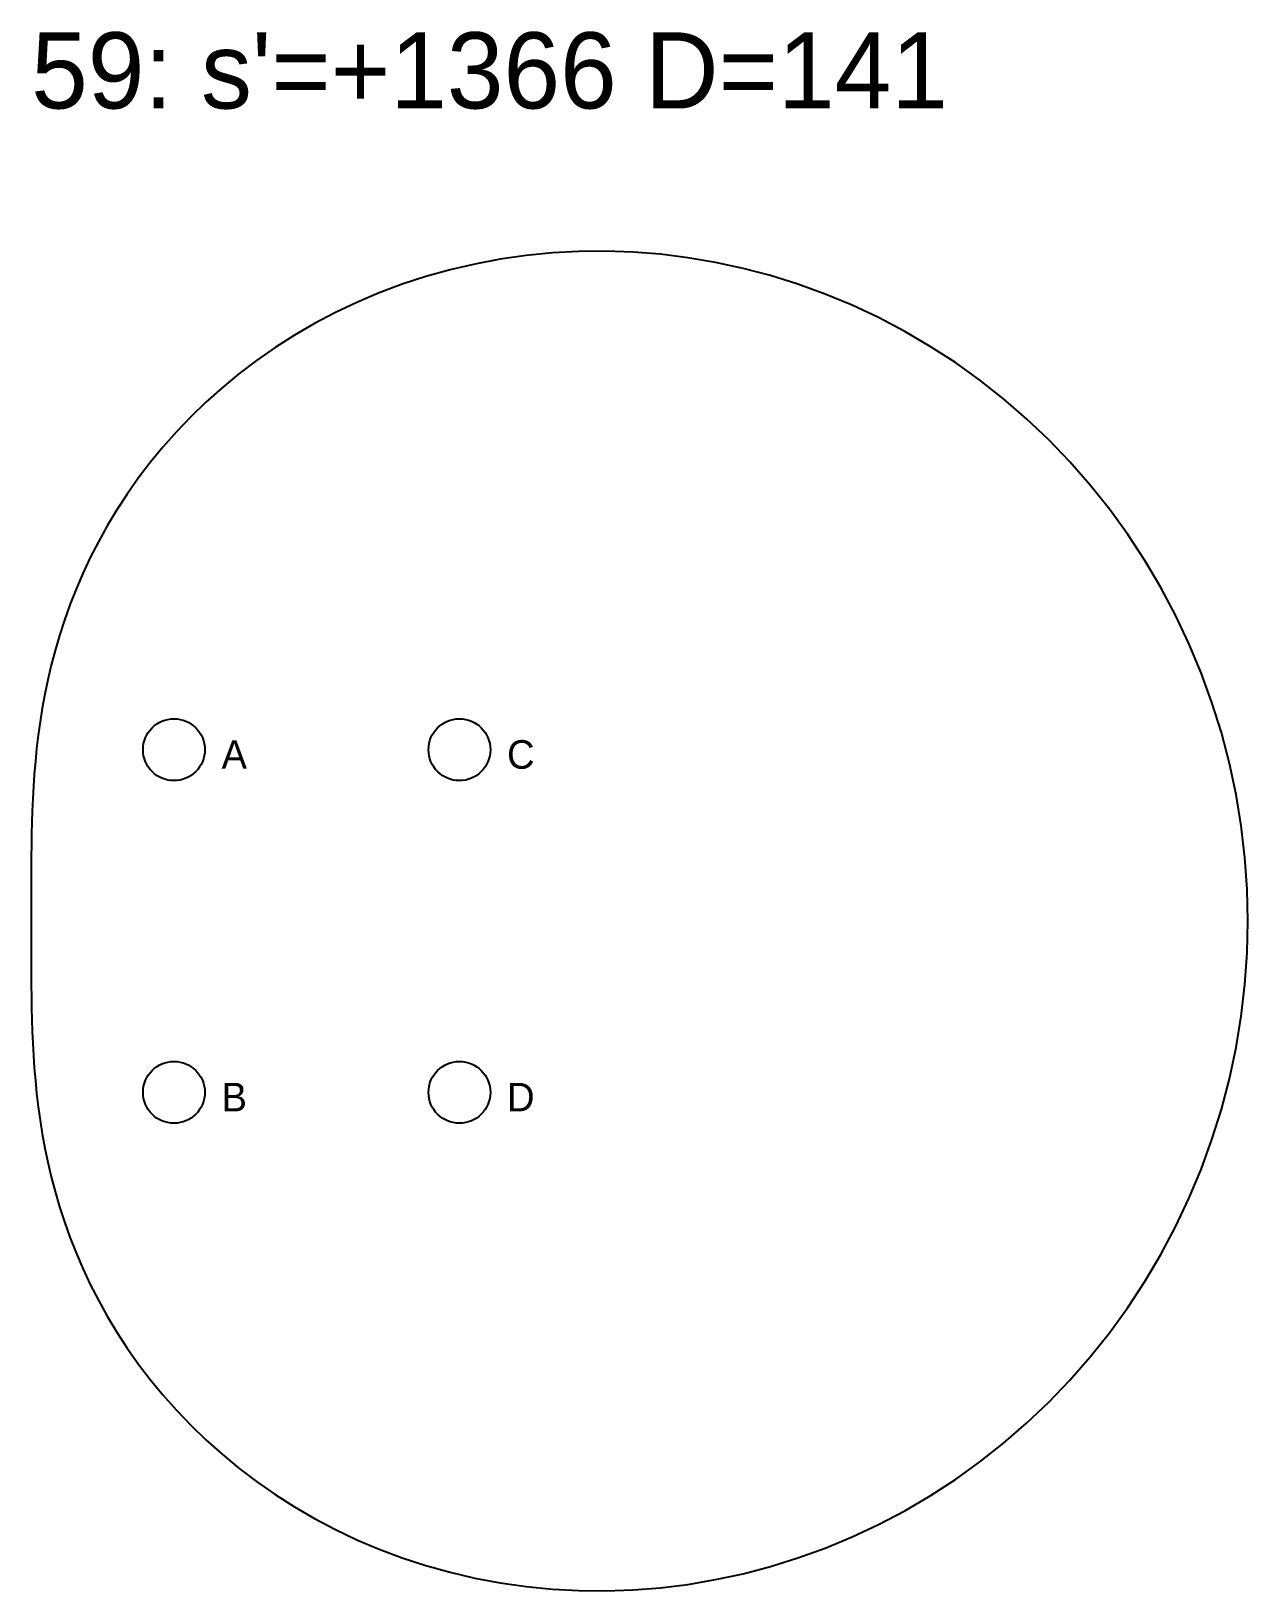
# Model space of a CAD drawing. Header units: millimetres. Extents: x 0 to 2007, y -5243 to 138.
# Drawn here: x 1680 to 1807.8, y -4470.4 to -4306.5 of the extents above; entities that cross this region are included whole.
import ezdxf

# ---------------------------------------------------------------- set-up
doc = ezdxf.new("R2010")
doc.units = ezdxf.units.MM
for name, color, linetype in [('DOWEL', 5, 'CONTINUOUS'), ('SLAB_59', 7, 'CONTINUOUS'), ('TEXT', 1, 'CONTINUOUS')]:
    doc.layers.add(name, color=color, linetype=linetype)

msp = doc.modelspace()

# ---------------------------------------------------------------- texts
at = {"layer": 'DOWEL'}
for s, p in [('A', (1700, -4384)), ('C', (1730, -4384)), ('B', (1700, -4420)), ('D', (1730, -4420))]:
    msp.add_text(s, height=3, dxfattribs=at).set_placement(p)
at = {"layer": 'TEXT'}
msp.add_text("59: s'=+1366 D=141", height=8, dxfattribs=at).set_placement((1680, -4314.633))

# ---------------------------------------------------------------- linework, layer by layer
at = {"layer": 'DOWEL'}
for centre in [(1695, -4382), (1725, -4382), (1695, -4418), (1725, -4418)]:
    msp.add_circle(centre, 3.25, dxfattribs=at)
at = {"layer": 'SLAB_59'}
msp.add_lwpolyline([(1807.841, -4400), (1807.763, -4396.654), (1807.53, -4393.317), (1807.142, -4389.996), (1806.6, -4386.699), (1805.906, -4383.435), (1805.063, -4380.21), (1804.072, -4377.034), (1802.937, -4373.913), (1801.66, -4370.855), (1800.247, -4367.866), (1798.701, -4364.954), (1797.027, -4362.126), (1795.23, -4359.387), (1793.315, -4356.743), (1791.287, -4354.201), (1789.153, -4351.764), (1786.919, -4349.44), (1784.591, -4347.231), (1782.176, -4345.141), (1779.681, -4343.175), (1777.113, -4341.336), (1774.479, -4339.627), (1771.786, -4338.049), (1769.041, -4336.605), (1766.253, -4335.297), (1763.428, -4334.125), (1760.574, -4333.089), (1757.698, -4332.191), (1754.808, -4331.43), (1751.91, -4330.804), (1749.013, -4330.313), (1746.123, -4329.956), (1743.246, -4329.73), (1740.39, -4329.633), (1737.561, -4329.663), (1734.765, -4329.815), (1732.007, -4330.088), (1729.294, -4330.476), (1726.632, -4330.977), (1724.024, -4331.585), (1721.475, -4332.297), (1718.991, -4333.107), (1716.575, -4334.011), (1714.23, -4335.004), (1711.96, -4336.08), (1709.768, -4337.233), (1707.657, -4338.459), (1705.628, -4339.752), (1703.683, -4341.106), (1701.824, -4342.516), (1700.052, -4343.976), (1698.367, -4345.48), (1696.77, -4347.024), (1695.26, -4348.601), (1693.837, -4350.206), (1692.5, -4351.835), (1691.249, -4353.481), (1690.081, -4355.141), (1688.996, -4356.81), (1687.99, -4358.482), (1687.062, -4360.155), (1686.21, -4361.824), (1685.431, -4363.485), (1684.721, -4365.135), (1684.078, -4366.771), (1683.499, -4368.39), (1682.98, -4369.99), (1682.518, -4371.568), (1682.109, -4373.121), (1681.749, -4374.65), (1681.436, -4376.152), (1681.166, -4377.626), (1680.934, -4379.073), (1680.738, -4380.49), (1680.574, -4381.879), (1680.438, -4383.239), (1680.327, -4384.572), (1680.239, -4385.877), (1680.169, -4387.156), (1680.116, -4388.41), (1680.077, -4389.64), (1680.048, -4390.849), (1680.028, -4392.038), (1680.015, -4393.21), (1680.007, -4394.366), (1680.003, -4395.509), (1680.001, -4396.641), (1680, -4397.765), (1680, -4398.884), (1680, -4400), (1680, -4401.116), (1680, -4402.235), (1680.001, -4403.359), (1680.003, -4404.491), (1680.007, -4405.634), (1680.015, -4406.79), (1680.028, -4407.962), (1680.048, -4409.151), (1680.077, -4410.36), (1680.116, -4411.59), (1680.169, -4412.844), (1680.239, -4414.123), (1680.327, -4415.428), (1680.438, -4416.761), (1680.574, -4418.121), (1680.738, -4419.51), (1680.934, -4420.927), (1681.166, -4422.374), (1681.436, -4423.848), (1681.749, -4425.35), (1682.109, -4426.879), (1682.518, -4428.432), (1682.98, -4430.01), (1683.499, -4431.61), (1684.078, -4433.229), (1684.721, -4434.865), (1685.431, -4436.515), (1686.21, -4438.176), (1687.062, -4439.845), (1687.99, -4441.518), (1688.996, -4443.19), (1690.081, -4444.859), (1691.249, -4446.519), (1692.5, -4448.165), (1693.837, -4449.794), (1695.26, -4451.399), (1696.77, -4452.976), (1698.367, -4454.52), (1700.052, -4456.024), (1701.824, -4457.484), (1703.683, -4458.894), (1705.628, -4460.248), (1707.657, -4461.541), (1709.768, -4462.767), (1711.96, -4463.92), (1714.23, -4464.996), (1716.575, -4465.989), (1718.991, -4466.893), (1721.475, -4467.703), (1724.024, -4468.415), (1726.632, -4469.023), (1729.294, -4469.524), (1732.007, -4469.912), (1734.765, -4470.185), (1737.561, -4470.337), (1740.39, -4470.367), (1743.246, -4470.27), (1746.123, -4470.044), (1749.013, -4469.687), (1751.91, -4469.196), (1754.808, -4468.57), (1757.698, -4467.809), (1760.574, -4466.911), (1763.428, -4465.875), (1766.253, -4464.703), (1769.041, -4463.395), (1771.786, -4461.951), (1774.479, -4460.373), (1777.113, -4458.664), (1779.681, -4456.825), (1782.176, -4454.859), (1784.591, -4452.769), (1786.919, -4450.56), (1789.153, -4448.236), (1791.287, -4445.799), (1793.315, -4443.257), (1795.23, -4440.613), (1797.027, -4437.874), (1798.701, -4435.046), (1800.247, -4432.134), (1801.66, -4429.145), (1802.937, -4426.087), (1804.072, -4422.966), (1805.063, -4419.79), (1805.906, -4416.565), (1806.6, -4413.301), (1807.142, -4410.004), (1807.53, -4406.683), (1807.763, -4403.346)], close=True, dxfattribs=at)

msp.set_redraw_order([(e.dxf.handle, doc.entitydb.next_handle()) for e in msp.query("TEXT MTEXT ATTDEF DIMENSION ARC_DIMENSION")])  # texts and dimensions are drawn at this point

doc.saveas('drawing.dxf')
